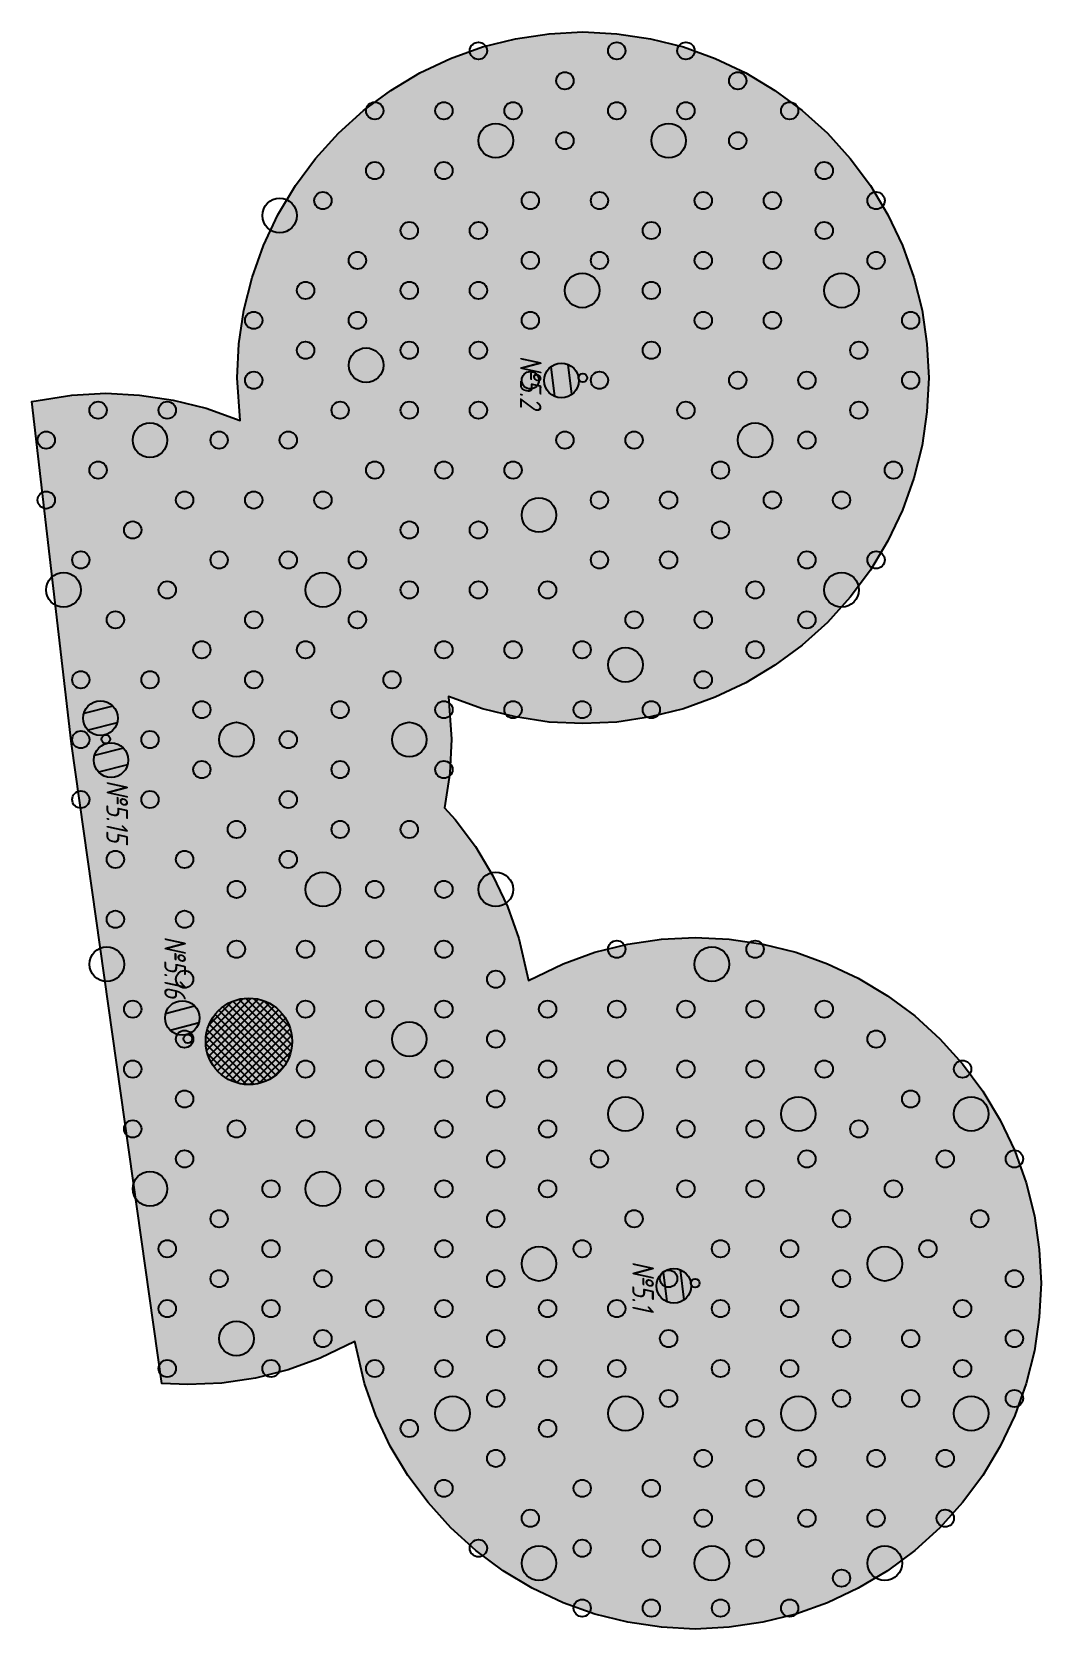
# Model space of a CAD drawing. Extents: x 17765 to 20362, y 13375 to 15893.
# Drawn here: x 17825.2 to 17883.6, y 14047.2 to 14139.6 of the extents above; entities that cross this region are included whole.
import ezdxf

# ---------------------------------------------------------------- set-up
doc = ezdxf.new("R2010")
doc.units = 0
for name, color, linetype in [('PLANTING_FLOWERBEDS', 6, 'Continuous'), ('PLANTING_LAWN', 82, 'Continuous'), ('PLANTING_SHRUBS', 94, 'Continuous'), ('PLANTING_TREES', 3, 'Continuous'), ('ЭН_ВЫНОСКИ_НОМЕРА_ОПОРЫ', 1, 'CONTINUOUS'), ('ЭН_СУЩ_ОПОРА_К1_LED', 7, 'CONTINUOUS'), ('ЭН_СУЩ_ОПОРА_К2-180_2_LED', 7, 'CONTINUOUS')]:
    doc.layers.add(name, color=color, linetype=linetype)
doc.styles.get("Standard").update_dxf_attribs({"font": 'isocpeui.ttf', "width": 0.8})

msp = doc.modelspace()

# ---------------------------------------------------------------- texts
at = {"layer": 'ЭН_ВЫНОСКИ_НОМЕРА_ОПОРЫ', "color": 1, "char_height": 1.25, "attachment_point": 1, "rotation": 269.88316}
for s, insert in [('{\\C256;\\c0;№5.2}', (17854.668, 14120.829)), ('{\\C256;\\c0;№5.15}', (17830.752, 14096.284)), ('{\\C256;\\c0;№5.16}', (17834.1, 14087.257)), ('{\\C256;\\c0;№5.1}', (17861.168, 14068.465))]:
    msp.add_mtext_dynamic_manual_height_columns(s, width=2.90548, gutter_width=12.5, heights=[-1.25], dxfattribs=dict(at, insert=insert))

# ---------------------------------------------------------------- blocks, each defined once
blk = doc.blocks.new('*U588')
at = {"layer": 'ЭН_СУЩ_ОПОРА_К1_LED', "color": 18}
for points in [[(-1.629, -1.077), (-1.844, 0.641)], [(-0.636, -0.953), (-0.852, 0.766)]]:
    blk.add_lwpolyline(points, dxfattribs=at)
for centre, radius in [((-1.24, -0.156), 1), ((0, 0), 0.25)]:
    blk.add_circle(centre, radius, dxfattribs=at)
blk = doc.blocks.new('*U589')
at = {"layer": 'ЭН_СУЩ_ОПОРА_К1_LED', "color": 18}
for points in [[(-1.292, 1.464), (0.38, 1.915)], [(-1.032, 0.498), (0.641, 0.95)]]:
    blk.add_lwpolyline(points, dxfattribs=at)
for centre, radius in [((-0.326, 1.207), 1), ((0, 0), 0.25)]:
    blk.add_circle(centre, radius, dxfattribs=at)
blk = doc.blocks.new('*U590')
at = {"layer": 'ЭН_СУЩ_ОПОРА_К2-180_2_LED', "color": 18}
for points in [[(0.411, 1.909), (-1.268, 1.485)], [(0.656, 0.939), (-1.023, 0.515)], [(1.023, -0.515), (-0.656, -0.939)], [(1.268, -1.485), (-0.411, -1.909)]]:
    blk.add_lwpolyline(points, dxfattribs=at)
for centre, radius in [((-0.306, 1.212), 1), ((0, 0), 0.25), ((0.306, -1.212), 1)]:
    blk.add_circle(centre, radius, dxfattribs=at)

# ---------------------------------------------------------------- hatches: boundary and pattern name
at = {"layer": 'PLANTING_FLOWERBEDS'}
h = msp.add_hatch(dxfattribs=at)
h.set_pattern_fill('ANSI37', color=6, scale=0.1)
edge = h.paths.add_edge_path()
edge.add_arc((17837.739, 14081.181), 2.5, 0, 360)
at = {"layer": 'PLANTING_LAWN'}
h = msp.add_hatch(dxfattribs=at)
h.set_pattern_fill('GRASS', color=82, scale=0.05)
h.paths.add_polyline_path([(17840.02, 14062.19), (17838.12, 14061.71), (17836.17, 14061.42), (17834.21, 14061.33), (17832.71, 14061.4), (17827.48, 14098.38), (17825.19, 14118.18), (17827.5, 14118.56), (17829.46, 14118.66), (17831.42, 14118.56), (17833.36, 14118.27), (17835.26, 14117.8), (17837.23, 14117.08), (17837.06, 14119.56), (17837.16, 14121.52), (17837.44, 14123.46), (17837.92, 14125.36), (17838.58, 14127.21), (17839.42, 14128.98), (17840.43, 14130.67), (17841.6, 14132.24), (17842.92, 14133.7), (17844.37, 14135.02), (17845.95, 14136.18), (17847.63, 14137.19), (17849.41, 14138.03), (17851.25, 14138.69), (17853.16, 14139.17), (17855.1, 14139.46), (17857.06, 14139.56), (17859.02, 14139.46), (17860.96, 14139.17), (17862.87, 14138.69), (17864.71, 14138.03), (17866.49, 14137.19), (17868.17, 14136.18), (17869.75, 14135.02), (17871.2, 14133.7), (17872.52, 14132.24), (17873.69, 14130.67), (17874.7, 14128.98), (17875.54, 14127.21), (17876.2, 14125.36), (17876.68, 14123.46), (17876.96, 14121.52), (17877.06, 14119.56), (17876.96, 14117.59), (17876.68, 14115.65), (17876.2, 14113.75), (17875.54, 14111.9), (17874.7, 14110.13), (17873.69, 14108.44), (17872.52, 14106.87), (17871.2, 14105.41), (17869.75, 14104.09), (17868.17, 14102.93), (17866.49, 14101.92), (17864.71, 14101.08), (17862.87, 14100.42), (17860.96, 14099.94), (17859.02, 14099.65), (17857.06, 14099.56), (17855.1, 14099.65), (17853.16, 14099.94), (17851.25, 14100.42), (17849.29, 14101.13), (17849.46, 14098.66), (17849.36, 14096.7), (17849.06, 14094.69), (17849.67, 14094.01), (17850.84, 14092.44), (17851.85, 14090.75), (17852.69, 14088.98), (17853.35, 14087.13), (17853.91, 14084.7), (17855.91, 14085.67), (17857.75, 14086.33), (17859.66, 14086.81), (17861.6, 14087.09), (17863.56, 14087.19), (17865.52, 14087.09), (17867.46, 14086.81), (17869.37, 14086.33), (17871.21, 14085.67), (17872.99, 14084.83), (17874.67, 14083.82), (17876.25, 14082.65), (17877.7, 14081.33), (17879.02, 14079.88), (17880.19, 14078.3), (17881.2, 14076.62), (17882.04, 14074.84), (17882.7, 14073), (17883.18, 14071.09), (17883.46, 14069.15), (17883.56, 14067.19), (17883.46, 14065.23), (17883.18, 14063.29), (17882.7, 14061.39), (17882.04, 14059.54), (17881.2, 14057.76), (17880.19, 14056.08), (17879.02, 14054.5), (17877.7, 14053.05), (17876.25, 14051.73), (17874.67, 14050.56), (17872.99, 14049.55), (17871.21, 14048.71), (17869.37, 14048.05), (17867.46, 14047.58), (17865.52, 14047.29), (17863.56, 14047.19), (17861.6, 14047.29), (17859.66, 14047.58), (17857.75, 14048.05), (17855.91, 14048.71), (17854.13, 14049.55), (17852.45, 14050.56), (17850.87, 14051.73), (17849.42, 14053.05), (17848.1, 14054.5), (17846.93, 14056.08), (17845.92, 14057.76), (17845.08, 14059.54), (17844.42, 14061.39), (17843.86, 14063.82), (17841.87, 14062.85)])

# ---------------------------------------------------------------- linework, layer by layer
at = {"layer": 'PLANTING_FLOWERBEDS', "color": 6}
msp.add_circle((17837.739, 14081.181), 2.5, dxfattribs=at)
at = {"layer": 'PLANTING_LAWN', "color": 82}
msp.add_lwpolyline([(17840.02, 14062.19), (17838.12, 14061.71), (17836.17, 14061.42), (17834.21, 14061.33), (17832.71, 14061.4), (17827.48, 14098.38), (17825.19, 14118.18), (17827.5, 14118.56), (17829.46, 14118.66), (17831.42, 14118.56), (17833.36, 14118.27), (17835.26, 14117.8), (17837.23, 14117.08), (17837.06, 14119.56), (17837.16, 14121.52), (17837.44, 14123.46), (17837.92, 14125.36), (17838.58, 14127.21), (17839.42, 14128.98), (17840.43, 14130.67), (17841.6, 14132.24), (17842.92, 14133.7), (17844.37, 14135.02), (17845.95, 14136.18), (17847.63, 14137.19), (17849.41, 14138.03), (17851.25, 14138.69), (17853.16, 14139.17), (17855.1, 14139.46), (17857.06, 14139.56), (17859.02, 14139.46), (17860.96, 14139.17), (17862.87, 14138.69), (17864.71, 14138.03), (17866.49, 14137.19), (17868.17, 14136.18), (17869.75, 14135.02), (17871.2, 14133.7), (17872.52, 14132.24), (17873.69, 14130.67), (17874.7, 14128.98), (17875.54, 14127.21), (17876.2, 14125.36), (17876.68, 14123.46), (17876.96, 14121.52), (17877.06, 14119.56), (17876.96, 14117.59), (17876.68, 14115.65), (17876.2, 14113.75), (17875.54, 14111.9), (17874.7, 14110.13), (17873.69, 14108.44), (17872.52, 14106.87), (17871.2, 14105.41), (17869.75, 14104.09), (17868.17, 14102.93), (17866.49, 14101.92), (17864.71, 14101.08), (17862.87, 14100.42), (17860.96, 14099.94), (17859.02, 14099.65), (17857.06, 14099.56), (17855.1, 14099.65), (17853.16, 14099.94), (17851.25, 14100.42), (17849.29, 14101.13), (17849.46, 14098.66), (17849.36, 14096.7), (17849.06, 14094.69), (17849.67, 14094.01), (17850.84, 14092.44), (17851.85, 14090.75), (17852.69, 14088.98), (17853.35, 14087.13), (17853.91, 14084.7), (17855.91, 14085.67), (17857.75, 14086.33), (17859.66, 14086.81), (17861.6, 14087.09), (17863.56, 14087.19), (17865.52, 14087.09), (17867.46, 14086.81), (17869.37, 14086.33), (17871.21, 14085.67), (17872.99, 14084.83), (17874.67, 14083.82), (17876.25, 14082.65), (17877.7, 14081.33), (17879.02, 14079.88), (17880.19, 14078.3), (17881.2, 14076.62), (17882.04, 14074.84), (17882.7, 14073), (17883.18, 14071.09), (17883.46, 14069.15), (17883.56, 14067.19), (17883.46, 14065.23), (17883.18, 14063.29), (17882.7, 14061.39), (17882.04, 14059.54), (17881.2, 14057.76), (17880.19, 14056.08), (17879.02, 14054.5), (17877.7, 14053.05), (17876.25, 14051.73), (17874.67, 14050.56), (17872.99, 14049.55), (17871.21, 14048.71), (17869.37, 14048.05), (17867.46, 14047.58), (17865.52, 14047.29), (17863.56, 14047.19), (17861.6, 14047.29), (17859.66, 14047.58), (17857.75, 14048.05), (17855.91, 14048.71), (17854.13, 14049.55), (17852.45, 14050.56), (17850.87, 14051.73), (17849.42, 14053.05), (17848.1, 14054.5), (17846.93, 14056.08), (17845.92, 14057.76), (17845.08, 14059.54), (17844.42, 14061.39), (17843.86, 14063.82), (17841.87, 14062.85)], close=True, dxfattribs=at)
at = {"layer": 'PLANTING_SHRUBS'}
for centre in [(17851.018, 14138.469), (17859.018, 14138.469), (17863.018, 14138.469), (17856.018, 14136.736), (17866.018, 14136.736), (17845.018, 14135.004), (17849.018, 14135.004), (17853.018, 14135.004), (17859.018, 14135.004), (17863.018, 14135.004), (17869.018, 14135.004), (17856.018, 14133.272), (17866.018, 14133.272), (17845.018, 14131.54), (17849.018, 14131.54), (17871.018, 14131.54), (17842.018, 14129.808), (17854.018, 14129.808), (17858.018, 14129.808), (17864.018, 14129.808), (17868.018, 14129.808), (17874.018, 14129.808), (17847.018, 14128.076), (17851.018, 14128.076), (17861.018, 14128.076), (17871.018, 14128.076), (17844.018, 14126.344), (17854.018, 14126.344), (17858.018, 14126.344), (17864.018, 14126.344), (17868.018, 14126.344), (17874.018, 14126.344), (17841.018, 14124.612), (17847.018, 14124.612), (17851.018, 14124.612), (17861.018, 14124.612), (17838.018, 14122.88), (17844.018, 14122.88), (17854.018, 14122.88), (17864.018, 14122.88), (17868.018, 14122.88), (17876.018, 14122.88), (17841.018, 14121.148), (17847.018, 14121.148), (17851.018, 14121.148), (17861.018, 14121.148), (17873.018, 14121.148), (17838.018, 14119.416), (17854.018, 14119.416), (17858.018, 14119.416), (17866.018, 14119.416), (17870.018, 14119.416), (17876.018, 14119.416), (17829.018, 14117.684), (17833.018, 14117.684), (17843.018, 14117.684), (17847.018, 14117.684), (17851.018, 14117.684), (17863.018, 14117.684), (17873.018, 14117.684), (17826.018, 14115.952), (17836.018, 14115.952), (17840.018, 14115.952), (17856.018, 14115.952), (17860.018, 14115.952), (17870.018, 14115.952), (17829.018, 14114.22), (17845.018, 14114.22), (17849.018, 14114.22), (17853.018, 14114.22), (17865.018, 14114.22), (17875.018, 14114.22), (17826.018, 14112.488), (17834.018, 14112.488), (17838.018, 14112.488), (17842.018, 14112.488), (17858.018, 14112.488), (17862.018, 14112.488), (17868.018, 14112.488), (17872.018, 14112.488), (17831.018, 14110.756), (17847.018, 14110.756), (17851.018, 14110.756), (17865.018, 14110.756), (17828.018, 14109.024), (17836.018, 14109.024), (17840.018, 14109.024), (17844.018, 14109.024), (17858.018, 14109.024), (17862.018, 14109.024), (17870.018, 14109.024), (17874.018, 14109.024), (17833.018, 14107.292), (17847.018, 14107.292), (17851.018, 14107.292), (17855.018, 14107.292), (17867.018, 14107.292), (17830.018, 14105.56), (17838.018, 14105.56), (17844.018, 14105.56), (17860.018, 14105.56), (17864.018, 14105.56), (17870.018, 14105.56), (17835.018, 14103.828), (17841.018, 14103.828), (17849.018, 14103.828), (17853.018, 14103.828), (17857.018, 14103.828), (17867.018, 14103.828), (17828.018, 14102.095), (17832.018, 14102.095), (17838.018, 14102.095), (17846.018, 14102.095), (17864.018, 14102.095), (17835.018, 14100.363), (17843.018, 14100.363), (17849.018, 14100.363), (17853.018, 14100.363), (17857.018, 14100.363), (17861.018, 14100.363), (17828.018, 14098.631), (17832.018, 14098.631), (17840.018, 14098.631), (17835.018, 14096.899), (17843.018, 14096.899), (17849.018, 14096.899), (17828.018, 14095.167), (17832.018, 14095.167), (17840.018, 14095.167), (17837.018, 14093.435), (17843.018, 14093.435), (17847.018, 14093.435), (17830.018, 14091.703), (17834.018, 14091.703), (17840.018, 14091.703), (17837.018, 14089.971), (17845.018, 14089.971), (17849.018, 14089.971), (17830.018, 14088.239), (17834.018, 14088.239), (17837.018, 14086.507), (17841.018, 14086.507), (17845.018, 14086.507), (17849.018, 14086.507), (17859.018, 14086.507), (17867.018, 14086.507), (17834.018, 14084.775), (17852.018, 14084.775), (17831.018, 14083.043), (17841.018, 14083.043), (17845.018, 14083.043), (17849.018, 14083.043), (17855.018, 14083.043), (17859.018, 14083.043), (17863.018, 14083.043), (17867.018, 14083.043), (17871.018, 14083.043), (17834.018, 14081.311), (17852.018, 14081.311), (17874.018, 14081.311), (17831.018, 14079.579), (17841.018, 14079.579), (17845.018, 14079.579), (17849.018, 14079.579), (17855.018, 14079.579), (17859.018, 14079.579), (17863.018, 14079.579), (17867.018, 14079.579), (17871.018, 14079.579), (17879.018, 14079.579), (17834.018, 14077.847), (17852.018, 14077.847), (17876.018, 14077.847), (17831.018, 14076.115), (17837.018, 14076.115), (17841.018, 14076.115), (17845.018, 14076.115), (17849.018, 14076.115), (17855.018, 14076.115), (17863.018, 14076.115), (17867.018, 14076.115), (17873.018, 14076.115), (17834.018, 14074.383), (17852.018, 14074.383), (17858.018, 14074.383), (17870.018, 14074.383), (17878.018, 14074.383), (17882.018, 14074.383), (17839.018, 14072.651), (17845.018, 14072.651), (17849.018, 14072.651), (17855.018, 14072.651), (17863.018, 14072.651), (17867.018, 14072.651), (17875.018, 14072.651), (17836.018, 14070.919), (17852.018, 14070.919), (17860.018, 14070.919), (17872.018, 14070.919), (17880.018, 14070.919), (17833.018, 14069.186), (17839.018, 14069.186), (17845.018, 14069.186), (17849.018, 14069.186), (17857.018, 14069.186), (17865.018, 14069.186), (17869.018, 14069.186), (17877.018, 14069.186), (17836.018, 14067.454), (17842.018, 14067.454), (17852.018, 14067.454), (17862.018, 14067.454), (17872.018, 14067.454), (17882.018, 14067.454), (17833.018, 14065.722), (17839.018, 14065.722), (17845.018, 14065.722), (17849.018, 14065.722), (17855.018, 14065.722), (17859.018, 14065.722), (17865.018, 14065.722), (17869.018, 14065.722), (17879.018, 14065.722), (17842.018, 14063.99), (17852.018, 14063.99), (17862.018, 14063.99), (17872.018, 14063.99), (17876.018, 14063.99), (17882.018, 14063.99), (17833.018, 14062.258), (17839.018, 14062.258), (17845.018, 14062.258), (17849.018, 14062.258), (17855.018, 14062.258), (17859.018, 14062.258), (17865.018, 14062.258), (17869.018, 14062.258), (17879.018, 14062.258), (17852.018, 14060.526), (17862.018, 14060.526), (17872.018, 14060.526), (17876.018, 14060.526), (17882.018, 14060.526), (17847.018, 14058.794), (17855.018, 14058.794), (17867.018, 14058.794), (17852.018, 14057.062), (17864.018, 14057.062), (17870.018, 14057.062), (17874.018, 14057.062), (17878.018, 14057.062), (17849.018, 14055.33), (17857.018, 14055.33), (17861.018, 14055.33), (17867.018, 14055.33), (17854.018, 14053.598), (17864.018, 14053.598), (17870.018, 14053.598), (17874.018, 14053.598), (17878.018, 14053.598), (17851.018, 14051.866), (17857.018, 14051.866), (17861.018, 14051.866), (17867.018, 14051.866), (17872.018, 14050.134), (17857.018, 14048.402), (17861.018, 14048.402), (17865.018, 14048.402), (17869.018, 14048.402)]:
    msp.add_circle(centre, 0.5, dxfattribs=at)
at = {"layer": 'PLANTING_TREES'}
for centre in [(17852.018, 14133.272), (17862.018, 14133.272), (17839.518, 14128.942), (17857.018, 14124.612), (17872.018, 14124.612), (17844.518, 14120.282), (17832.018, 14115.952), (17867.018, 14115.952), (17854.518, 14111.622), (17827.018, 14107.292), (17842.018, 14107.292), (17872.018, 14107.292), (17859.518, 14102.961), (17837.018, 14098.631), (17847.018, 14098.631), (17842.018, 14089.971), (17852.018, 14089.971), (17829.518, 14085.641), (17864.518, 14085.641), (17847.018, 14081.311), (17859.518, 14076.981), (17869.518, 14076.981), (17879.518, 14076.981), (17832.018, 14072.651), (17842.018, 14072.651), (17854.518, 14068.32), (17874.518, 14068.32), (17837.018, 14063.99), (17849.518, 14059.66), (17859.518, 14059.66), (17869.518, 14059.66), (17879.518, 14059.66), (17854.518, 14051), (17864.518, 14051), (17874.518, 14051)]:
    msp.add_circle(centre, 1, dxfattribs=at)

# ---------------------------------------------------------------- block references
at = {"layer": 'ЭН_СУЩ_ОПОРА_К1_LED'}
for name, p in [('*U588', (17857.06, 14119.555)), ('*U589', (17834.214, 14081.326)), ('*U588', (17863.56, 14067.191))]:
    msp.add_blockref(name, p, dxfattribs=at)
at = {"layer": 'ЭН_СУЩ_ОПОРА_К2-180_2_LED'}
msp.add_blockref('*U590', (17829.458, 14098.659), dxfattribs=at)

msp.set_redraw_order([(e.dxf.handle, doc.entitydb.next_handle()) for e in msp.query("TEXT MTEXT ATTDEF DIMENSION ARC_DIMENSION")])  # texts and dimensions are drawn at this point

doc.saveas('drawing.dxf')
